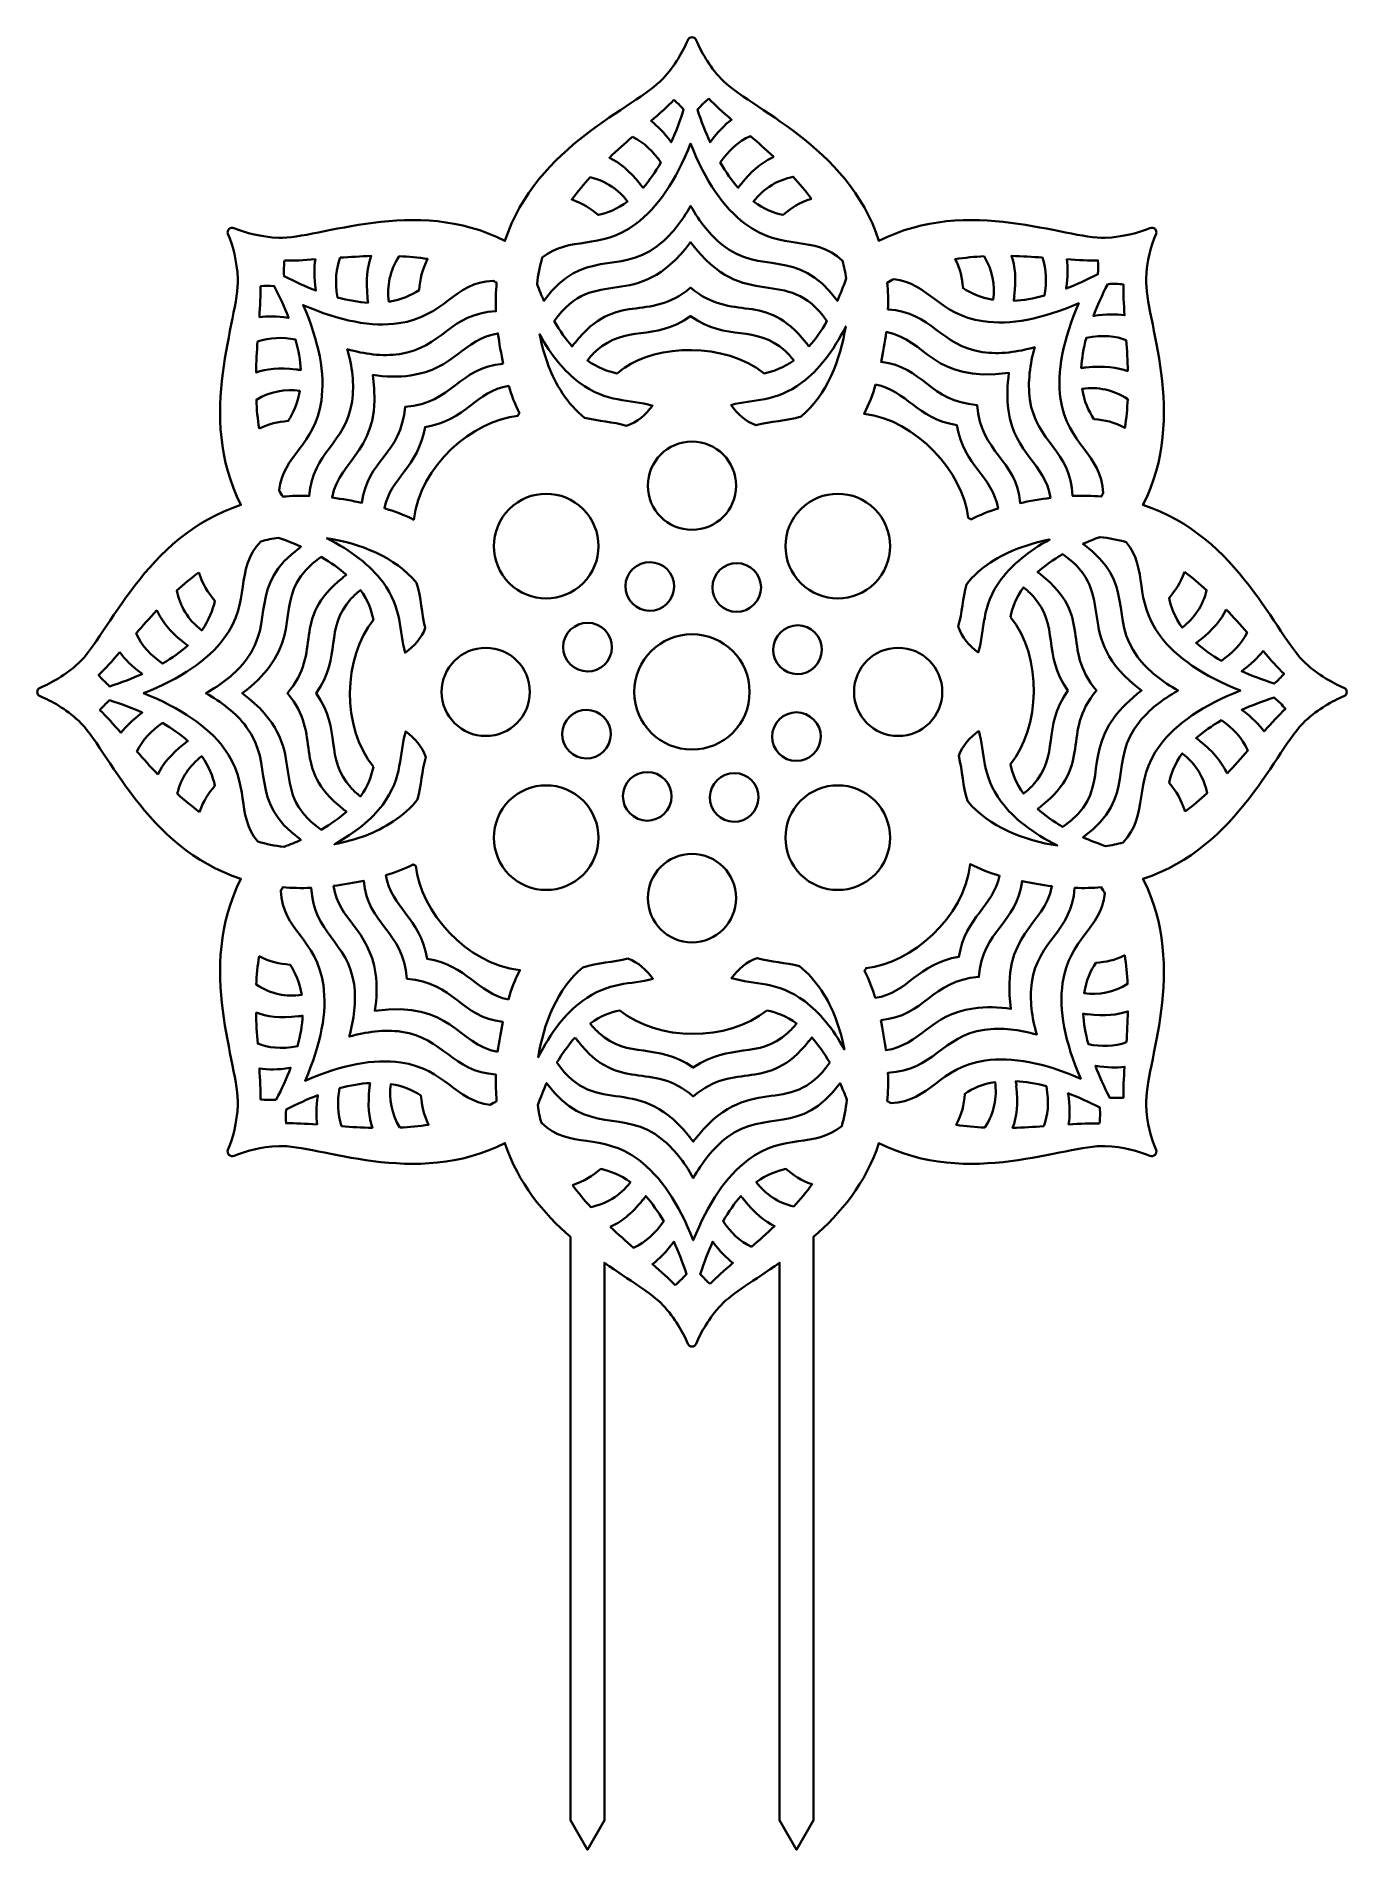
# Model space of a CAD drawing. Header units: inches. Extents: x 2.1 to 9.9, y -11.7 to -0.8.
import ezdxf

# ---------------------------------------------------------------- set-up
doc = ezdxf.new("R2010")
doc.units = ezdxf.units.IN
doc.header["$MEASUREMENT"] = 0
doc.layers.add('Слой 2', color=7, linetype='Continuous', lineweight=0)

msp = doc.modelspace()

# ---------------------------------------------------------------- linework, layer by layer
at = {"layer": 'Слой 2', "color": 18, "lineweight": 35, "true_color": 0x000000}
for points, knots in [([(9.901, -4.701), (9.832, -4.672), (9.749, -4.626), (9.67, -4.553), (9.494, -4.39), (9.273, -3.793), (8.699, -3.607), (8.973, -3.071), (8.709, -2.493), (8.718, -2.253), (8.722, -2.146), (8.748, -2.055), (8.777, -1.985), (8.786, -1.963), (8.764, -1.94), (8.741, -1.95), (8.671, -1.978), (8.58, -2.004), (8.473, -2.008), (8.233, -2.017), (7.655, -1.753), (7.119, -2.027), (6.933, -1.453), (6.337, -1.232), (6.174, -1.056), (6.1, -0.977), (6.055, -0.894), (6.025, -0.825), (6.016, -0.802), (5.984, -0.802), (5.975, -0.825), (5.945, -0.894), (5.9, -0.977), (5.826, -1.056), (5.663, -1.232), (5.067, -1.453), (4.881, -2.027), (4.345, -1.753), (3.767, -2.017), (3.527, -2.008), (3.42, -2.004), (3.329, -1.978), (3.259, -1.95), (3.237, -1.94), (3.214, -1.963), (3.223, -1.985), (3.252, -2.055), (3.278, -2.146), (3.282, -2.253), (3.291, -2.493), (3.027, -3.071), (3.301, -3.607), (2.727, -3.793), (2.506, -4.39), (2.33, -4.553), (2.251, -4.626), (2.168, -4.672), (2.099, -4.701), (2.076, -4.71), (2.076, -4.742), (2.099, -4.752), (2.168, -4.781), (2.251, -4.826), (2.33, -4.9), (2.506, -5.063), (2.727, -5.66), (3.301, -5.845), (3.027, -6.381), (3.291, -6.959), (3.282, -7.199), (3.278, -7.306), (3.252, -7.397), (3.223, -7.467), (3.219, -7.478), (3.222, -7.489), (3.229, -7.497), (3.237, -7.504), (3.248, -7.507), (3.26, -7.503), (3.329, -7.475), (3.42, -7.448), (3.527, -7.444), (3.767, -7.435), (4.345, -7.7), (4.881, -7.426), (4.96, -7.668), (5.112, -7.848), (5.273, -7.988), (5.273, -7.988), (5.273, -11.478), (5.273, -11.478), (5.273, -11.478), (5.375, -11.656), (5.375, -11.656), (5.375, -11.656), (5.476, -11.478), (5.476, -11.478), (5.476, -11.478), (5.476, -8.143), (5.476, -8.143), (5.626, -8.248), (5.761, -8.326), (5.826, -8.396), (5.9, -8.475), (5.945, -8.558), (5.975, -8.627), (5.984, -8.65), (6.016, -8.65), (6.025, -8.627), (6.055, -8.558), (6.1, -8.475), (6.174, -8.396), (6.239, -8.326), (6.374, -8.248), (6.524, -8.143), (6.524, -8.143), (6.524, -11.478), (6.524, -11.478), (6.524, -11.478), (6.625, -11.656), (6.625, -11.656), (6.625, -11.656), (6.727, -11.478), (6.727, -11.478), (6.727, -11.478), (6.727, -7.988), (6.727, -7.988), (6.888, -7.848), (7.04, -7.668), (7.119, -7.426), (7.655, -7.7), (8.233, -7.435), (8.473, -7.444), (8.58, -7.448), (8.671, -7.475), (8.741, -7.503), (8.764, -7.512), (8.786, -7.49), (8.777, -7.467), (8.748, -7.397), (8.722, -7.306), (8.718, -7.199), (8.709, -6.959), (8.973, -6.381), (8.699, -5.845), (9.273, -5.66), (9.494, -5.063), (9.67, -4.9), (9.749, -4.827), (9.832, -4.781), (9.901, -4.752), (9.913, -4.747), (9.918, -4.736), (9.918, -4.726), (9.918, -4.716), (9.913, -4.705), (9.901, -4.701)], [0, 0, 0, 0, 1, 1, 1, 2, 2, 2, 3, 3, 3, 4, 4, 4, 5, 5, 5, 6, 6, 6, 7, 7, 7, 8, 8, 8, 9, 9, 9, 10, 10, 10, 11, 11, 11, 12, 12, 12, 13, 13, 13, 14, 14, 14, 15, 15, 15, 16, 16, 16, 17, 17, 17, 18, 18, 18, 19, 19, 19, 20, 20, 20, 21, 21, 21, 22, 22, 22, 23, 23, 23, 24, 24, 24, 25, 25, 25, 26, 26, 26, 27, 27, 27, 28, 28, 28, 29, 29, 29, 30, 30, 30, 31, 31, 31, 32, 32, 32, 33, 33, 33, 34, 34, 34, 35, 35, 35, 36, 36, 36, 37, 37, 37, 38, 38, 38, 39, 39, 39, 40, 40, 40, 41, 41, 41, 42, 42, 42, 43, 43, 43, 44, 44, 44, 45, 45, 45, 46, 46, 46, 47, 47, 47, 48, 48, 48, 49, 49, 49, 50, 50, 50, 51, 51, 51, 52, 52, 52, 52]), ([(5.892, -1.183), (5.911, -1.199), (5.93, -1.218), (5.95, -1.241), (5.927, -1.312), (5.903, -1.377), (5.876, -1.436), (5.876, -1.436), (5.876, -1.437), (5.874, -1.434), (5.874, -1.434), (5.874, -1.434), (5.874, -1.434), (5.834, -1.379), (5.794, -1.339), (5.755, -1.309), (5.807, -1.263), (5.854, -1.222), (5.892, -1.183)], [0, 0, 0, 0, 1, 1, 1, 2, 2, 2, 3, 3, 3, 4, 4, 4, 5, 5, 5, 6, 6, 6, 6]), ([(6.101, -1.175), (6.138, -1.214), (6.185, -1.256), (6.237, -1.302), (6.195, -1.332), (6.153, -1.375), (6.11, -1.434), (6.109, -1.434), (6.109, -1.434), (6.109, -1.434), (6.108, -1.437), (6.108, -1.436), (6.108, -1.436), (6.081, -1.377), (6.056, -1.312), (6.033, -1.241), (6.057, -1.215), (6.079, -1.193), (6.101, -1.175)], [0, 0, 0, 0, 1, 1, 1, 2, 2, 2, 3, 3, 3, 4, 4, 4, 5, 5, 5, 6, 6, 6, 6]), ([(5.644, -1.404), (5.715, -1.438), (5.769, -1.494), (5.814, -1.558), (5.78, -1.616), (5.745, -1.666), (5.707, -1.709), (5.701, -1.701), (5.696, -1.694), (5.69, -1.687), (5.69, -1.687), (5.69, -1.687), (5.69, -1.687), (5.625, -1.605), (5.565, -1.558), (5.506, -1.529), (5.552, -1.485), (5.599, -1.443), (5.644, -1.404)], [0, 0, 0, 0, 1, 1, 1, 2, 2, 2, 3, 3, 3, 4, 4, 4, 5, 5, 5, 6, 6, 6, 6]), ([(6.489, -1.524), (6.426, -1.552), (6.362, -1.6), (6.294, -1.687), (6.294, -1.687), (6.293, -1.687), (6.293, -1.687), (6.288, -1.694), (6.282, -1.701), (6.277, -1.709), (6.239, -1.666), (6.203, -1.616), (6.169, -1.558), (6.217, -1.489), (6.275, -1.433), (6.35, -1.399), (6.395, -1.438), (6.442, -1.48), (6.489, -1.524)], [0, 0, 0, 0, 1, 1, 1, 2, 2, 2, 3, 3, 3, 4, 4, 4, 5, 5, 5, 6, 6, 6, 6]), ([(5.104, -2.127), (5.27, -1.992), (5.446, -2.088), (5.664, -1.925), (5.794, -1.828), (5.904, -1.667), (5.992, -1.444), (6.08, -1.667), (6.189, -1.828), (6.319, -1.925), (6.544, -2.093), (6.729, -1.985), (6.901, -2.146), (6.91, -2.181), (6.918, -2.216), (6.923, -2.252), (6.906, -2.299), (6.888, -2.344), (6.87, -2.386), (6.87, -2.385), (6.87, -2.386), (6.868, -2.383), (6.868, -2.383), (6.868, -2.383), (6.868, -2.383), (6.627, -2.055), (6.413, -2.242), (6.179, -2.048), (6.11, -1.993), (6.047, -1.916), (5.992, -1.817), (5.942, -1.907), (5.874, -1.998), (5.791, -2.059), (5.556, -2.235), (5.351, -2.063), (5.116, -2.383), (5.115, -2.384), (5.114, -2.385), (5.114, -2.386), (5.1, -2.354), (5.086, -2.321), (5.073, -2.285), (5.079, -2.23), (5.089, -2.178), (5.104, -2.127)], [0, 0, 0, 0, 1, 1, 1, 2, 2, 2, 3, 3, 3, 4, 4, 4, 5, 5, 5, 6, 6, 6, 7, 7, 7, 8, 8, 8, 9, 9, 9, 10, 10, 10, 11, 11, 11, 12, 12, 12, 13, 13, 13, 14, 14, 14, 15, 15, 15, 15]), ([(5.391, -1.646), (5.485, -1.668), (5.56, -1.72), (5.615, -1.792), (5.553, -1.837), (5.495, -1.859), (5.438, -1.871), (5.39, -1.832), (5.351, -1.803), (5.281, -1.779), (5.316, -1.732), (5.353, -1.688), (5.391, -1.646)], [0, 0, 0, 0, 1, 1, 1, 2, 2, 2, 3, 3, 3, 4, 4, 4, 4]), ([(6.715, -1.775), (6.641, -1.798), (6.599, -1.827), (6.545, -1.871), (6.489, -1.859), (6.431, -1.837), (6.368, -1.792), (6.434, -1.707), (6.514, -1.662), (6.606, -1.643), (6.644, -1.685), (6.681, -1.728), (6.715, -1.775)], [0, 0, 0, 0, 1, 1, 1, 2, 2, 2, 3, 3, 3, 4, 4, 4, 4]), ([(6.7, -2.658), (6.695, -2.65), (6.689, -2.643), (6.684, -2.636), (6.684, -2.636), (6.683, -2.637), (6.683, -2.637), (6.435, -2.318), (6.246, -2.523), (5.992, -2.306), (5.737, -2.523), (5.549, -2.318), (5.3, -2.637), (5.3, -2.637), (5.3, -2.636), (5.3, -2.636), (5.294, -2.643), (5.289, -2.65), (5.283, -2.658), (5.245, -2.616), (5.209, -2.565), (5.176, -2.507), (5.418, -2.158), (5.663, -2.473), (5.992, -2.035), (6.32, -2.473), (6.565, -2.157), (6.808, -2.507), (6.774, -2.565), (6.739, -2.616), (6.7, -2.658)], [0, 0, 0, 0, 1, 1, 1, 2, 2, 2, 3, 3, 3, 4, 4, 4, 5, 5, 5, 6, 6, 6, 7, 7, 7, 8, 8, 8, 9, 9, 9, 10, 10, 10, 10]), ([(3.561, -2.144), (3.615, -2.146), (3.677, -2.142), (3.746, -2.137), (3.738, -2.189), (3.738, -2.248), (3.749, -2.321), (3.749, -2.321), (3.749, -2.321), (3.749, -2.321), (3.749, -2.321), (3.749, -2.322), (3.75, -2.323), (3.75, -2.323), (3.75, -2.324), (3.75, -2.324), (3.689, -2.301), (3.626, -2.272), (3.559, -2.238), (3.557, -2.203), (3.558, -2.172), (3.561, -2.144)], [0, 0, 0, 0, 1, 1, 1, 2, 2, 2, 3, 3, 3, 4, 4, 4, 5, 5, 5, 6, 6, 6, 7, 7, 7, 7]), ([(3.895, -2.127), (3.954, -2.123), (4.017, -2.119), (4.081, -2.117), (4.057, -2.181), (4.046, -2.259), (4.059, -2.37), (4.059, -2.37), (4.058, -2.37), (4.058, -2.37), (4.059, -2.378), (4.061, -2.388), (4.062, -2.397), (4.005, -2.393), (3.944, -2.383), (3.879, -2.366), (3.861, -2.265), (3.871, -2.189), (3.895, -2.127)], [0, 0, 0, 0, 1, 1, 1, 2, 2, 2, 3, 3, 3, 4, 4, 4, 5, 5, 5, 6, 6, 6, 6]), ([(4.248, -2.118), (4.304, -2.121), (4.361, -2.126), (4.418, -2.135), (4.384, -2.2), (4.373, -2.254), (4.367, -2.322), (4.318, -2.353), (4.262, -2.379), (4.186, -2.391), (4.173, -2.297), (4.191, -2.206), (4.248, -2.118)], [0, 0, 0, 0, 1, 1, 1, 2, 2, 2, 3, 3, 3, 4, 4, 4, 4]), ([(7.748, -2.119), (7.799, -2.202), (7.815, -2.291), (7.802, -2.379), (7.727, -2.367), (7.67, -2.341), (7.622, -2.31), (7.615, -2.245), (7.607, -2.199), (7.576, -2.136), (7.634, -2.127), (7.691, -2.121), (7.748, -2.119)], [0, 0, 0, 0, 1, 1, 1, 2, 2, 2, 3, 3, 3, 4, 4, 4, 4]), ([(8.097, -2.126), (8.123, -2.201), (8.123, -2.276), (8.109, -2.354), (8.044, -2.372), (7.983, -2.382), (7.926, -2.385), (7.927, -2.376), (7.929, -2.367), (7.93, -2.358), (7.93, -2.358), (7.929, -2.358), (7.929, -2.358), (7.942, -2.254), (7.933, -2.179), (7.912, -2.117), (7.976, -2.119), (8.038, -2.122), (8.097, -2.126)], [0, 0, 0, 0, 1, 1, 1, 2, 2, 2, 3, 3, 3, 4, 4, 4, 5, 5, 5, 6, 6, 6, 6]), ([(8.239, -2.309), (8.249, -2.242), (8.25, -2.185), (8.244, -2.137), (8.312, -2.142), (8.375, -2.145), (8.429, -2.144), (8.431, -2.169), (8.431, -2.196), (8.429, -2.226), (8.363, -2.26), (8.299, -2.289), (8.239, -2.312), (8.239, -2.31), (8.239, -2.311), (8.239, -2.309), (8.239, -2.309), (8.239, -2.309), (8.239, -2.309)], [0, 0, 0, 0, 1, 1, 1, 2, 2, 2, 3, 3, 3, 4, 4, 4, 5, 5, 5, 6, 6, 6, 6]), ([(4.245, -2.52), (4.525, -2.479), (4.573, -2.275), (4.81, -2.265), (4.817, -2.269), (4.824, -2.273), (4.831, -2.277), (4.826, -2.332), (4.825, -2.388), (4.827, -2.448), (4.554, -2.459), (4.505, -2.667), (4.25, -2.704), (4.146, -2.719), (4.039, -2.704), (3.937, -2.675), (3.966, -2.777), (3.981, -2.883), (3.966, -2.988), (3.93, -3.239), (3.727, -3.291), (3.71, -3.553), (3.655, -3.551), (3.602, -3.553), (3.551, -3.557), (3.544, -3.545), (3.536, -3.532), (3.529, -3.519), (3.552, -3.308), (3.743, -3.253), (3.782, -2.983), (3.805, -2.823), (3.769, -2.631), (3.673, -2.411), (3.893, -2.507), (4.085, -2.543), (4.245, -2.52)], [0, 0, 0, 0, 1, 1, 1, 2, 2, 2, 3, 3, 3, 4, 4, 4, 5, 5, 5, 6, 6, 6, 7, 7, 7, 8, 8, 8, 9, 9, 9, 10, 10, 10, 11, 11, 11, 12, 12, 12, 12]), ([(7.207, -2.255), (7.418, -2.278), (7.473, -2.469), (7.743, -2.508), (7.904, -2.532), (8.095, -2.495), (8.315, -2.4), (8.22, -2.619), (8.183, -2.811), (8.206, -2.972), (8.247, -3.249), (8.451, -3.301), (8.461, -3.536), (8.457, -3.543), (8.453, -3.55), (8.449, -3.557), (8.395, -3.552), (8.338, -3.551), (8.278, -3.553), (8.267, -3.28), (8.059, -3.231), (8.022, -2.976), (8.008, -2.871), (8.023, -2.764), (8.051, -2.663), (7.949, -2.692), (7.843, -2.707), (7.738, -2.692), (7.487, -2.656), (7.436, -2.453), (7.173, -2.437), (7.175, -2.381), (7.173, -2.328), (7.169, -2.277), (7.182, -2.27), (7.194, -2.262), (7.207, -2.255)], [0, 0, 0, 0, 1, 1, 1, 2, 2, 2, 3, 3, 3, 4, 4, 4, 5, 5, 5, 6, 6, 6, 7, 7, 7, 8, 8, 8, 9, 9, 9, 10, 10, 10, 11, 11, 11, 12, 12, 12, 12]), ([(3.418, -2.298), (3.443, -2.295), (3.47, -2.295), (3.5, -2.297), (3.534, -2.363), (3.563, -2.427), (3.586, -2.487), (3.584, -2.487), (3.585, -2.488), (3.583, -2.487), (3.583, -2.487), (3.583, -2.487), (3.583, -2.487), (3.516, -2.477), (3.459, -2.476), (3.411, -2.483), (3.416, -2.414), (3.419, -2.351), (3.418, -2.298)], [0, 0, 0, 0, 1, 1, 1, 2, 2, 2, 3, 3, 3, 4, 4, 4, 5, 5, 5, 6, 6, 6, 6]), ([(8.488, -2.285), (8.523, -2.283), (8.554, -2.284), (8.582, -2.287), (8.581, -2.341), (8.584, -2.403), (8.589, -2.472), (8.537, -2.465), (8.478, -2.464), (8.406, -2.475), (8.406, -2.475), (8.406, -2.475), (8.406, -2.475), (8.405, -2.475), (8.404, -2.475), (8.404, -2.476), (8.404, -2.476), (8.402, -2.476), (8.402, -2.476), (8.425, -2.415), (8.454, -2.352), (8.488, -2.285)], [0, 0, 0, 0, 1, 1, 1, 2, 2, 2, 3, 3, 3, 4, 4, 4, 5, 5, 5, 6, 6, 6, 7, 7, 7, 7]), ([(5.596, -2.786), (5.579, -2.799), (5.564, -2.81), (5.552, -2.82), (5.495, -2.808), (5.437, -2.787), (5.374, -2.742), (5.391, -2.72), (5.409, -2.701), (5.427, -2.685), (5.607, -2.523), (5.768, -2.634), (5.992, -2.477), (6.215, -2.634), (6.377, -2.523), (6.557, -2.685), (6.574, -2.701), (6.593, -2.72), (6.609, -2.742), (6.547, -2.787), (6.489, -2.808), (6.432, -2.82), (6.194, -2.629), (5.789, -2.65), (5.596, -2.786)], [0, 0, 0, 0, 1, 1, 1, 2, 2, 2, 3, 3, 3, 4, 4, 4, 5, 5, 5, 6, 6, 6, 7, 7, 7, 8, 8, 8, 8]), ([(3.4, -2.629), (3.474, -2.603), (3.55, -2.603), (3.628, -2.617), (3.645, -2.682), (3.656, -2.743), (3.659, -2.8), (3.65, -2.799), (3.641, -2.797), (3.632, -2.796), (3.632, -2.796), (3.632, -2.797), (3.632, -2.797), (3.528, -2.784), (3.452, -2.793), (3.391, -2.814), (3.393, -2.75), (3.396, -2.688), (3.4, -2.629)], [0, 0, 0, 0, 1, 1, 1, 2, 2, 2, 3, 3, 3, 4, 4, 4, 5, 5, 5, 6, 6, 6, 6]), ([(4.87, -2.762), (4.602, -2.784), (4.573, -2.998), (4.283, -3.02), (4.26, -3.306), (4.054, -3.339), (4.025, -3.594), (3.969, -3.583), (3.906, -3.571), (3.846, -3.563), (3.892, -3.319), (4.153, -3.289), (4.091, -2.829), (4.164, -2.84), (4.243, -2.843), (4.316, -2.832), (4.582, -2.794), (4.63, -2.614), (4.839, -2.581), (4.846, -2.636), (4.859, -2.708), (4.87, -2.762)], [0, 0, 0, 0, 1, 1, 1, 2, 2, 2, 3, 3, 3, 4, 4, 4, 5, 5, 5, 6, 6, 6, 7, 7, 7, 7]), ([(5.325, -2.875), (5.492, -2.999), (5.624, -2.971), (5.764, -3.013), (5.723, -3.067), (5.674, -3.112), (5.609, -3.133), (5.525, -3.109), (5.442, -3.107), (5.357, -3.085), (5.256, -3.008), (5.179, -2.877), (5.142, -2.776), (5.117, -2.71), (5.1, -2.647), (5.088, -2.586), (5.157, -2.712), (5.237, -2.808), (5.325, -2.875)], [0, 0, 0, 0, 1, 1, 1, 2, 2, 2, 3, 3, 3, 4, 4, 4, 5, 5, 5, 6, 6, 6, 6]), ([(6.653, -3.077), (6.561, -3.107), (6.473, -3.106), (6.383, -3.13), (6.321, -3.107), (6.273, -3.063), (6.234, -3.009), (6.366, -2.973), (6.497, -2.995), (6.658, -2.875), (6.758, -2.8), (6.845, -2.688), (6.92, -2.539), (6.89, -2.734), (6.806, -2.954), (6.653, -3.077)], [0, 0, 0, 0, 1, 1, 1, 2, 2, 2, 3, 3, 3, 4, 4, 4, 5, 5, 5, 5]), ([(7.163, -2.572), (7.407, -2.618), (7.437, -2.879), (7.897, -2.817), (7.886, -2.89), (7.884, -2.969), (7.894, -3.042), (7.933, -3.308), (8.113, -3.356), (8.145, -3.565), (8.09, -3.572), (8.017, -3.585), (7.964, -3.596), (7.942, -3.329), (7.728, -3.3), (7.706, -3.009), (7.42, -2.987), (7.387, -2.78), (7.132, -2.751), (7.143, -2.696), (7.155, -2.632), (7.163, -2.572)], [0, 0, 0, 0, 1, 1, 1, 2, 2, 2, 3, 3, 3, 4, 4, 4, 5, 5, 5, 6, 6, 6, 7, 7, 7, 7]), ([(8.609, -2.807), (8.545, -2.783), (8.466, -2.772), (8.357, -2.785), (8.357, -2.785), (8.357, -2.784), (8.357, -2.784), (8.348, -2.786), (8.339, -2.787), (8.33, -2.788), (8.333, -2.731), (8.343, -2.67), (8.36, -2.606), (8.461, -2.587), (8.538, -2.597), (8.599, -2.621), (8.604, -2.681), (8.607, -2.743), (8.609, -2.807)], [0, 0, 0, 0, 1, 1, 1, 2, 2, 2, 3, 3, 3, 4, 4, 4, 5, 5, 5, 6, 6, 6, 6]), ([(3.41, -3.15), (3.401, -3.093), (3.395, -3.035), (3.393, -2.978), (3.476, -2.927), (3.565, -2.912), (3.653, -2.924), (3.641, -2.999), (3.615, -3.056), (3.584, -3.104), (3.519, -3.111), (3.473, -3.119), (3.41, -3.15)], [0, 0, 0, 0, 1, 1, 1, 2, 2, 2, 3, 3, 3, 4, 4, 4, 4]), ([(4.903, -2.894), (4.919, -2.948), (4.94, -3.004), (4.967, -3.057), (4.964, -3.063), (4.961, -3.068), (4.958, -3.073), (4.689, -3.102), (4.371, -3.373), (4.335, -3.696), (4.277, -3.666), (4.217, -3.644), (4.159, -3.627), (4.199, -3.438), (4.361, -3.385), (4.403, -3.141), (4.654, -3.098), (4.703, -2.928), (4.903, -2.894)], [0, 0, 0, 0, 1, 1, 1, 2, 2, 2, 3, 3, 3, 4, 4, 4, 5, 5, 5, 6, 6, 6, 6]), ([(7.099, -2.886), (7.288, -2.925), (7.341, -3.087), (7.585, -3.13), (7.628, -3.38), (7.798, -3.429), (7.832, -3.629), (7.778, -3.645), (7.723, -3.666), (7.669, -3.694), (7.664, -3.69), (7.658, -3.687), (7.653, -3.684), (7.625, -3.415), (7.341, -3.096), (7.03, -3.061), (7.06, -3.004), (7.083, -2.944), (7.099, -2.886)], [0, 0, 0, 0, 1, 1, 1, 2, 2, 2, 3, 3, 3, 4, 4, 4, 5, 5, 5, 6, 6, 6, 6]), ([(8.608, -2.974), (8.605, -3.03), (8.6, -3.088), (8.591, -3.145), (8.526, -3.11), (8.473, -3.099), (8.405, -3.093), (8.373, -3.044), (8.347, -2.988), (8.335, -2.912), (8.429, -2.899), (8.52, -2.917), (8.608, -2.974)], [0, 0, 0, 0, 1, 1, 1, 2, 2, 2, 3, 3, 3, 4, 4, 4, 4]), ([(6, -3.228), (6.146, -3.228), (6.264, -3.346), (6.264, -3.492), (6.264, -3.638), (6.146, -3.756), (6, -3.756), (5.854, -3.756), (5.736, -3.638), (5.736, -3.492), (5.736, -3.346), (5.854, -3.228), (6, -3.228)], [0, 0, 0, 0, 1, 1, 1, 2, 2, 2, 3, 3, 3, 4, 4, 4, 4]), ([(5.349, -3.632), (5.471, -3.754), (5.471, -3.953), (5.349, -4.075), (5.226, -4.197), (5.028, -4.197), (4.906, -4.075), (4.784, -3.953), (4.784, -3.754), (4.906, -3.632), (5.028, -3.51), (5.227, -3.51), (5.349, -3.632)], [0, 0, 0, 0, 1, 1, 1, 2, 2, 2, 3, 3, 3, 4, 4, 4, 4]), ([(6.651, -4.075), (6.529, -3.953), (6.529, -3.754), (6.651, -3.632), (6.773, -3.51), (6.972, -3.51), (7.094, -3.632), (7.216, -3.754), (7.216, -3.953), (7.094, -4.075), (6.972, -4.197), (6.774, -4.197), (6.651, -4.075)], [0, 0, 0, 0, 1, 1, 1, 2, 2, 2, 3, 3, 3, 4, 4, 4, 4]), ([(3.199, -5.062), (3.102, -4.932), (2.941, -4.823), (2.718, -4.734), (2.941, -4.646), (3.102, -4.537), (3.199, -4.407), (3.367, -4.182), (3.258, -3.997), (3.42, -3.825), (3.454, -3.816), (3.49, -3.808), (3.526, -3.803), (3.573, -3.82), (3.618, -3.838), (3.66, -3.856), (3.659, -3.857), (3.66, -3.856), (3.657, -3.858), (3.657, -3.858), (3.657, -3.858), (3.657, -3.859), (3.337, -4.094), (3.509, -4.299), (3.333, -4.534), (3.271, -4.616), (3.181, -4.684), (3.091, -4.734), (3.181, -4.785), (3.272, -4.852), (3.333, -4.935), (3.509, -5.17), (3.337, -5.375), (3.657, -5.61), (3.657, -5.611), (3.659, -5.612), (3.66, -5.612), (3.628, -5.627), (3.594, -5.64), (3.559, -5.653), (3.504, -5.647), (3.452, -5.637), (3.401, -5.622), (3.265, -5.455), (3.363, -5.282), (3.199, -5.062)], [0, 0, 0, 0, 1, 1, 1, 2, 2, 2, 3, 3, 3, 4, 4, 4, 5, 5, 5, 6, 6, 6, 7, 7, 7, 8, 8, 8, 9, 9, 9, 10, 10, 10, 11, 11, 11, 12, 12, 12, 13, 13, 13, 14, 14, 14, 15, 15, 15, 15]), ([(3.813, -3.806), (4.007, -3.835), (4.227, -3.919), (4.351, -4.073), (4.381, -4.165), (4.38, -4.253), (4.404, -4.343), (4.381, -4.405), (4.337, -4.453), (4.283, -4.492), (4.246, -4.36), (4.269, -4.23), (4.149, -4.068), (4.074, -3.968), (3.962, -3.881), (3.813, -3.806)], [0, 0, 0, 0, 1, 1, 1, 2, 2, 2, 3, 3, 3, 4, 4, 4, 5, 5, 5, 5]), ([(7.851, -4.051), (7.727, -4.218), (7.756, -4.35), (7.713, -4.49), (7.659, -4.449), (7.615, -4.4), (7.593, -4.335), (7.618, -4.251), (7.619, -4.168), (7.642, -4.083), (7.718, -3.982), (7.85, -3.905), (7.95, -3.868), (8.016, -3.844), (8.079, -3.826), (8.14, -3.814), (8.015, -3.884), (7.918, -3.963), (7.851, -4.051)], [0, 0, 0, 0, 1, 1, 1, 2, 2, 2, 3, 3, 3, 4, 4, 4, 5, 5, 5, 6, 6, 6, 6]), ([(8.068, -5.426), (8.076, -5.421), (8.083, -5.415), (8.09, -5.41), (8.09, -5.41), (8.09, -5.41), (8.089, -5.41), (8.408, -5.161), (8.203, -4.972), (8.421, -4.718), (8.203, -4.463), (8.408, -4.275), (8.089, -4.026), (8.09, -4.026), (8.09, -4.026), (8.09, -4.026), (8.083, -4.02), (8.076, -4.015), (8.068, -4.009), (8.111, -3.971), (8.161, -3.935), (8.219, -3.902), (8.569, -4.144), (8.253, -4.389), (8.691, -4.718), (8.618, -4.773), (8.566, -4.826), (8.53, -4.874), (8.335, -5.136), (8.514, -5.33), (8.219, -5.534), (8.161, -5.5), (8.111, -5.465), (8.068, -5.426)], [0, 0, 0, 0, 1, 1, 1, 2, 2, 2, 3, 3, 3, 4, 4, 4, 5, 5, 5, 6, 6, 6, 7, 7, 7, 8, 8, 8, 9, 9, 9, 10, 10, 10, 11, 11, 11, 11]), ([(8.58, -5.627), (8.546, -5.637), (8.51, -5.644), (8.474, -5.649), (8.427, -5.632), (8.382, -5.615), (8.34, -5.596), (8.341, -5.596), (8.34, -5.596), (8.343, -5.594), (8.343, -5.594), (8.343, -5.594), (8.343, -5.594), (8.671, -5.353), (8.484, -5.139), (8.678, -4.905), (8.733, -4.836), (8.81, -4.773), (8.909, -4.718), (8.819, -4.668), (8.729, -4.6), (8.667, -4.517), (8.491, -4.282), (8.663, -4.077), (8.343, -3.842), (8.343, -3.842), (8.341, -3.84), (8.34, -3.84), (8.372, -3.826), (8.406, -3.812), (8.441, -3.799), (8.496, -3.805), (8.548, -3.815), (8.599, -3.83), (8.734, -3.996), (8.638, -4.172), (8.801, -4.39), (8.898, -4.52), (9.059, -4.63), (9.282, -4.718), (9.059, -4.806), (8.898, -4.915), (8.801, -5.045), (8.632, -5.271), (8.742, -5.455), (8.58, -5.627)], [0, 0, 0, 0, 1, 1, 1, 2, 2, 2, 3, 3, 3, 4, 4, 4, 5, 5, 5, 6, 6, 6, 7, 7, 7, 8, 8, 8, 9, 9, 9, 10, 10, 10, 11, 11, 11, 12, 12, 12, 13, 13, 13, 14, 14, 14, 15, 15, 15, 15]), ([(3.049, -4.011), (3.072, -4.085), (3.101, -4.127), (3.145, -4.181), (3.132, -4.237), (3.111, -4.296), (3.066, -4.358), (2.981, -4.292), (2.936, -4.212), (2.917, -4.12), (2.958, -4.082), (3.002, -4.045), (3.049, -4.011)], [0, 0, 0, 0, 1, 1, 1, 2, 2, 2, 3, 3, 3, 4, 4, 4, 4]), ([(3.932, -4.026), (3.924, -4.031), (3.917, -4.037), (3.91, -4.042), (3.91, -4.042), (3.91, -4.043), (3.911, -4.043), (3.592, -4.292), (3.797, -4.48), (3.579, -4.734), (3.797, -4.989), (3.592, -5.178), (3.911, -5.426), (3.91, -5.426), (3.91, -5.426), (3.91, -5.427), (3.917, -5.432), (3.924, -5.437), (3.932, -5.443), (3.889, -5.481), (3.839, -5.517), (3.781, -5.551), (3.431, -5.308), (3.747, -5.063), (3.309, -4.734), (3.382, -4.679), (3.434, -4.626), (3.47, -4.578), (3.665, -4.317), (3.486, -4.123), (3.781, -3.918), (3.839, -3.952), (3.889, -3.988), (3.932, -4.026)], [0, 0, 0, 0, 1, 1, 1, 2, 2, 2, 3, 3, 3, 4, 4, 4, 5, 5, 5, 6, 6, 6, 7, 7, 7, 8, 8, 8, 9, 9, 9, 10, 10, 10, 11, 11, 11, 11]), ([(5.883, -4.041), (5.912, -4.115), (5.876, -4.2), (5.801, -4.23), (5.727, -4.26), (5.642, -4.224), (5.612, -4.149), (5.582, -4.074), (5.619, -3.989), (5.693, -3.96), (5.768, -3.93), (5.853, -3.966), (5.883, -4.041)], [0, 0, 0, 0, 1, 1, 1, 2, 2, 2, 3, 3, 3, 4, 4, 4, 4]), ([(6.21, -4.235), (6.137, -4.203), (6.102, -4.118), (6.134, -4.044), (6.166, -3.97), (6.251, -3.935), (6.325, -3.967), (6.399, -3.999), (6.433, -4.084), (6.402, -4.158), (6.37, -4.232), (6.284, -4.267), (6.21, -4.235)], [0, 0, 0, 0, 1, 1, 1, 2, 2, 2, 3, 3, 3, 4, 4, 4, 4]), ([(8.947, -4.008), (8.994, -4.042), (9.038, -4.079), (9.08, -4.117), (9.058, -4.211), (9.006, -4.286), (8.934, -4.341), (8.889, -4.279), (8.868, -4.221), (8.855, -4.164), (8.894, -4.116), (8.924, -4.077), (8.947, -4.008)], [0, 0, 0, 0, 1, 1, 1, 2, 2, 2, 3, 3, 3, 4, 4, 4, 4]), ([(4.094, -5.175), (4.082, -5.231), (4.061, -5.289), (4.016, -5.352), (3.994, -5.335), (3.975, -5.317), (3.959, -5.299), (3.797, -5.119), (3.908, -4.958), (3.751, -4.734), (3.908, -4.511), (3.797, -4.35), (3.959, -4.169), (3.975, -4.152), (3.994, -4.134), (4.016, -4.117), (4.061, -4.179), (4.082, -4.237), (4.094, -4.294), (3.911, -4.521), (3.902, -4.938), (4.094, -5.175)], [0, 0, 0, 0, 1, 1, 1, 2, 2, 2, 3, 3, 3, 4, 4, 4, 5, 5, 5, 6, 6, 6, 7, 7, 7, 7]), ([(7.906, -4.278), (7.918, -4.221), (7.939, -4.163), (7.984, -4.101), (8.006, -4.117), (8.025, -4.135), (8.041, -4.153), (8.203, -4.333), (8.092, -4.495), (8.249, -4.718), (8.092, -4.941), (8.203, -5.103), (8.041, -5.283), (8.025, -5.301), (8.006, -5.319), (7.984, -5.335), (7.939, -5.273), (7.918, -5.215), (7.906, -5.158), (8.082, -4.941), (8.102, -4.52), (7.906, -4.278)], [0, 0, 0, 0, 1, 1, 1, 2, 2, 2, 3, 3, 3, 4, 4, 4, 5, 5, 5, 6, 6, 6, 7, 7, 7, 7]), ([(9.197, -4.232), (9.241, -4.278), (9.283, -4.325), (9.322, -4.37), (9.287, -4.441), (9.232, -4.496), (9.168, -4.54), (9.11, -4.507), (9.06, -4.471), (9.017, -4.433), (9.025, -4.427), (9.032, -4.422), (9.039, -4.416), (9.039, -4.416), (9.039, -4.416), (9.039, -4.416), (9.121, -4.351), (9.169, -4.291), (9.197, -4.232)], [0, 0, 0, 0, 1, 1, 1, 2, 2, 2, 3, 3, 3, 4, 4, 4, 5, 5, 5, 6, 6, 6, 6]), ([(2.798, -4.237), (2.826, -4.3), (2.873, -4.364), (2.961, -4.432), (2.961, -4.432), (2.961, -4.433), (2.961, -4.433), (2.968, -4.438), (2.975, -4.444), (2.983, -4.449), (2.94, -4.487), (2.89, -4.523), (2.832, -4.557), (2.763, -4.509), (2.707, -4.451), (2.673, -4.376), (2.712, -4.331), (2.754, -4.284), (2.798, -4.237)], [0, 0, 0, 0, 1, 1, 1, 2, 2, 2, 3, 3, 3, 4, 4, 4, 5, 5, 5, 6, 6, 6, 6]), ([(5.509, -4.516), (5.477, -4.59), (5.391, -4.624), (5.318, -4.592), (5.244, -4.561), (5.209, -4.475), (5.241, -4.401), (5.273, -4.327), (5.358, -4.293), (5.432, -4.324), (5.506, -4.356), (5.54, -4.442), (5.509, -4.516)], [0, 0, 0, 0, 1, 1, 1, 2, 2, 2, 3, 3, 3, 4, 4, 4, 4]), ([(6.686, -4.609), (6.611, -4.639), (6.526, -4.602), (6.496, -4.528), (6.466, -4.453), (6.503, -4.368), (6.577, -4.338), (6.652, -4.308), (6.737, -4.345), (6.767, -4.419), (6.796, -4.494), (6.76, -4.579), (6.686, -4.609)], [0, 0, 0, 0, 1, 1, 1, 2, 2, 2, 3, 3, 3, 4, 4, 4, 4]), ([(6.345, -4.726), (6.345, -4.917), (6.191, -5.071), (6, -5.071), (5.809, -5.071), (5.655, -4.917), (5.655, -4.726), (5.655, -4.535), (5.809, -4.381), (6, -4.381), (6.191, -4.381), (6.345, -4.535), (6.345, -4.726)], [0, 0, 0, 0, 1, 1, 1, 2, 2, 2, 3, 3, 3, 4, 4, 4, 4]), ([(2.576, -4.489), (2.606, -4.531), (2.648, -4.573), (2.707, -4.616), (2.707, -4.617), (2.707, -4.617), (2.707, -4.617), (2.71, -4.619), (2.71, -4.618), (2.71, -4.619), (2.651, -4.645), (2.586, -4.67), (2.515, -4.693), (2.489, -4.669), (2.467, -4.647), (2.449, -4.625), (2.488, -4.588), (2.53, -4.541), (2.576, -4.489)], [0, 0, 0, 0, 1, 1, 1, 2, 2, 2, 3, 3, 3, 4, 4, 4, 5, 5, 5, 6, 6, 6, 6]), ([(5.03, -4.726), (5.03, -4.872), (4.912, -4.99), (4.766, -4.99), (4.62, -4.99), (4.502, -4.872), (4.502, -4.726), (4.502, -4.58), (4.62, -4.462), (4.766, -4.462), (4.912, -4.462), (5.03, -4.58), (5.03, -4.726)], [0, 0, 0, 0, 1, 1, 1, 2, 2, 2, 3, 3, 3, 4, 4, 4, 4]), ([(6.97, -4.726), (6.97, -4.58), (7.088, -4.462), (7.234, -4.462), (7.38, -4.462), (7.498, -4.58), (7.498, -4.726), (7.498, -4.872), (7.38, -4.99), (7.234, -4.99), (7.088, -4.99), (6.97, -4.872), (6.97, -4.726)], [0, 0, 0, 0, 1, 1, 1, 2, 2, 2, 3, 3, 3, 4, 4, 4, 4]), ([(9.418, -4.481), (9.463, -4.533), (9.504, -4.58), (9.543, -4.618), (9.527, -4.637), (9.508, -4.656), (9.485, -4.676), (9.414, -4.653), (9.349, -4.629), (9.29, -4.602), (9.29, -4.602), (9.29, -4.602), (9.293, -4.6), (9.293, -4.6), (9.293, -4.6), (9.293, -4.6), (9.347, -4.56), (9.387, -4.52), (9.418, -4.481)], [0, 0, 0, 0, 1, 1, 1, 2, 2, 2, 3, 3, 3, 4, 4, 4, 5, 5, 5, 6, 6, 6, 6]), ([(9.424, -4.963), (9.394, -4.922), (9.352, -4.879), (9.293, -4.836), (9.293, -4.836), (9.293, -4.836), (9.293, -4.836), (9.29, -4.834), (9.29, -4.834), (9.29, -4.834), (9.349, -4.807), (9.414, -4.782), (9.485, -4.76), (9.511, -4.783), (9.533, -4.805), (9.551, -4.827), (9.512, -4.864), (9.47, -4.911), (9.424, -4.963)], [0, 0, 0, 0, 1, 1, 1, 2, 2, 2, 3, 3, 3, 4, 4, 4, 5, 5, 5, 6, 6, 6, 6]), ([(2.582, -4.971), (2.537, -4.919), (2.496, -4.872), (2.457, -4.835), (2.473, -4.815), (2.492, -4.796), (2.515, -4.776), (2.586, -4.799), (2.651, -4.823), (2.71, -4.85), (2.71, -4.85), (2.71, -4.85), (2.707, -4.852), (2.707, -4.852), (2.707, -4.852), (2.707, -4.852), (2.653, -4.893), (2.613, -4.932), (2.582, -4.971)], [0, 0, 0, 0, 1, 1, 1, 2, 2, 2, 3, 3, 3, 4, 4, 4, 5, 5, 5, 6, 6, 6, 6]), ([(5.423, -5.114), (5.348, -5.144), (5.263, -5.108), (5.233, -5.033), (5.204, -4.958), (5.24, -4.873), (5.315, -4.844), (5.389, -4.814), (5.474, -4.85), (5.504, -4.925), (5.534, -4.999), (5.497, -5.084), (5.423, -5.114)], [0, 0, 0, 0, 1, 1, 1, 2, 2, 2, 3, 3, 3, 4, 4, 4, 4]), ([(6.759, -5.051), (6.727, -5.125), (6.642, -5.159), (6.568, -5.128), (6.494, -5.096), (6.46, -5.01), (6.491, -4.937), (6.523, -4.863), (6.609, -4.828), (6.682, -4.86), (6.756, -4.892), (6.791, -4.977), (6.759, -5.051)], [0, 0, 0, 0, 1, 1, 1, 2, 2, 2, 3, 3, 3, 4, 4, 4, 4]), ([(2.803, -5.22), (2.759, -5.174), (2.717, -5.127), (2.678, -5.082), (2.712, -5.012), (2.767, -4.957), (2.832, -4.912), (2.89, -4.946), (2.94, -4.981), (2.983, -5.02), (2.975, -5.025), (2.968, -5.031), (2.961, -5.036), (2.961, -5.036), (2.961, -5.036), (2.961, -5.037), (2.879, -5.101), (2.831, -5.162), (2.803, -5.22)], [0, 0, 0, 0, 1, 1, 1, 2, 2, 2, 3, 3, 3, 4, 4, 4, 5, 5, 5, 6, 6, 6, 6]), ([(4.149, -5.401), (4.273, -5.234), (4.244, -5.102), (4.287, -4.963), (4.341, -5.003), (4.385, -5.052), (4.407, -5.117), (4.382, -5.201), (4.381, -5.284), (4.358, -5.369), (4.282, -5.47), (4.15, -5.547), (4.05, -5.585), (3.984, -5.609), (3.921, -5.626), (3.86, -5.638), (3.985, -5.569), (4.082, -5.49), (4.149, -5.401)], [0, 0, 0, 0, 1, 1, 1, 2, 2, 2, 3, 3, 3, 4, 4, 4, 5, 5, 5, 6, 6, 6, 6]), ([(7.717, -4.96), (7.754, -5.093), (7.731, -5.223), (7.851, -5.384), (7.926, -5.484), (8.038, -5.571), (8.187, -5.646), (7.993, -5.617), (7.773, -5.533), (7.649, -5.379), (7.619, -5.288), (7.62, -5.199), (7.596, -5.109), (7.619, -5.047), (7.663, -4.999), (7.717, -4.96)], [0, 0, 0, 0, 1, 1, 1, 2, 2, 2, 3, 3, 3, 4, 4, 4, 5, 5, 5, 5]), ([(9.202, -5.215), (9.174, -5.153), (9.127, -5.089), (9.039, -5.02), (9.039, -5.02), (9.039, -5.02), (9.039, -5.019), (9.032, -5.014), (9.025, -5.008), (9.017, -5.003), (9.06, -4.965), (9.11, -4.929), (9.168, -4.896), (9.237, -4.943), (9.293, -5.001), (9.327, -5.076), (9.288, -5.121), (9.246, -5.168), (9.202, -5.215)], [0, 0, 0, 0, 1, 1, 1, 2, 2, 2, 3, 3, 3, 4, 4, 4, 5, 5, 5, 6, 6, 6, 6]), ([(8.951, -5.442), (8.928, -5.367), (8.899, -5.325), (8.855, -5.271), (8.868, -5.215), (8.889, -5.157), (8.934, -5.094), (9.019, -5.16), (9.064, -5.24), (9.083, -5.332), (9.042, -5.371), (8.998, -5.407), (8.951, -5.442)], [0, 0, 0, 0, 1, 1, 1, 2, 2, 2, 3, 3, 3, 4, 4, 4, 4]), ([(3.053, -5.445), (3.006, -5.41), (2.962, -5.373), (2.92, -5.335), (2.942, -5.241), (2.994, -5.166), (3.066, -5.111), (3.111, -5.173), (3.132, -5.231), (3.145, -5.288), (3.106, -5.336), (3.076, -5.375), (3.053, -5.445)], [0, 0, 0, 0, 1, 1, 1, 2, 2, 2, 3, 3, 3, 4, 4, 4, 4]), ([(5.79, -5.217), (5.863, -5.249), (5.898, -5.335), (5.866, -5.409), (5.834, -5.483), (5.749, -5.517), (5.675, -5.485), (5.601, -5.453), (5.567, -5.368), (5.598, -5.294), (5.63, -5.22), (5.716, -5.186), (5.79, -5.217)], [0, 0, 0, 0, 1, 1, 1, 2, 2, 2, 3, 3, 3, 4, 4, 4, 4]), ([(6.117, -5.412), (6.088, -5.337), (6.124, -5.252), (6.199, -5.222), (6.273, -5.192), (6.358, -5.229), (6.388, -5.303), (6.418, -5.378), (6.381, -5.463), (6.307, -5.493), (6.232, -5.523), (6.147, -5.486), (6.117, -5.412)], [0, 0, 0, 0, 1, 1, 1, 2, 2, 2, 3, 3, 3, 4, 4, 4, 4]), ([(4.906, -5.377), (4.906, -5.377), (4.906, -5.377), (4.906, -5.377), (5.028, -5.255), (5.227, -5.255), (5.349, -5.377), (5.471, -5.5), (5.471, -5.698), (5.349, -5.82), (5.227, -5.942), (5.028, -5.942), (4.906, -5.82), (4.784, -5.698), (4.784, -5.499), (4.906, -5.377)], [0, 0, 0, 0, 1, 1, 1, 2, 2, 2, 3, 3, 3, 4, 4, 4, 5, 5, 5, 5]), ([(6.651, -5.82), (6.529, -5.698), (6.529, -5.499), (6.651, -5.377), (6.773, -5.255), (6.972, -5.255), (7.094, -5.377), (7.216, -5.499), (7.216, -5.698), (7.094, -5.82), (6.972, -5.942), (6.773, -5.942), (6.651, -5.82)], [0, 0, 0, 0, 1, 1, 1, 2, 2, 2, 3, 3, 3, 4, 4, 4, 4]), ([(6, -6.225), (5.854, -6.225), (5.736, -6.106), (5.736, -5.96), (5.736, -5.814), (5.854, -5.696), (6, -5.696), (6.146, -5.696), (6.264, -5.814), (6.264, -5.96), (6.264, -6.106), (6.146, -6.225), (6, -6.225)], [0, 0, 0, 0, 1, 1, 1, 2, 2, 2, 3, 3, 3, 4, 4, 4, 4]), ([(4.837, -6.881), (4.593, -6.834), (4.563, -6.573), (4.103, -6.635), (4.114, -6.562), (4.116, -6.483), (4.106, -6.411), (4.067, -6.144), (3.887, -6.096), (3.855, -5.887), (3.909, -5.881), (3.982, -5.867), (4.036, -5.856), (4.058, -6.124), (4.272, -6.153), (4.294, -6.443), (4.58, -6.466), (4.613, -6.672), (4.868, -6.701), (4.857, -6.757), (4.845, -6.82), (4.837, -6.881)], [0, 0, 0, 0, 1, 1, 1, 2, 2, 2, 3, 3, 3, 4, 4, 4, 5, 5, 5, 6, 6, 6, 7, 7, 7, 7]), ([(4.901, -6.567), (4.712, -6.527), (4.659, -6.365), (4.415, -6.323), (4.372, -6.072), (4.202, -6.023), (4.168, -5.823), (4.222, -5.807), (4.277, -5.786), (4.331, -5.759), (4.336, -5.762), (4.342, -5.765), (4.347, -5.768), (4.376, -6.038), (4.647, -6.355), (4.97, -6.391), (4.94, -6.449), (4.917, -6.509), (4.901, -6.567)], [0, 0, 0, 0, 1, 1, 1, 2, 2, 2, 3, 3, 3, 4, 4, 4, 5, 5, 5, 6, 6, 6, 6]), ([(7.097, -6.558), (7.081, -6.504), (7.06, -6.449), (7.033, -6.395), (7.036, -6.39), (7.039, -6.384), (7.042, -6.379), (7.311, -6.351), (7.629, -6.08), (7.665, -5.757), (7.723, -5.786), (7.783, -5.809), (7.841, -5.826), (7.801, -6.014), (7.639, -6.067), (7.597, -6.311), (7.346, -6.355), (7.297, -6.524), (7.097, -6.558)], [0, 0, 0, 0, 1, 1, 1, 2, 2, 2, 3, 3, 3, 4, 4, 4, 5, 5, 5, 6, 6, 6, 6]), ([(7.13, -6.69), (7.398, -6.668), (7.427, -6.454), (7.717, -6.432), (7.74, -6.146), (7.946, -6.113), (7.975, -5.858), (8.03, -5.869), (8.094, -5.881), (8.154, -5.889), (8.108, -6.133), (7.847, -6.163), (7.909, -6.623), (7.836, -6.612), (7.757, -6.61), (7.685, -6.62), (7.418, -6.659), (7.37, -6.839), (7.161, -6.871), (7.154, -6.817), (7.141, -6.744), (7.13, -6.69)], [0, 0, 0, 0, 1, 1, 1, 2, 2, 2, 3, 3, 3, 4, 4, 4, 5, 5, 5, 6, 6, 6, 7, 7, 7, 7]), ([(4.793, -7.197), (4.582, -7.174), (4.527, -6.983), (4.257, -6.944), (4.096, -6.921), (3.905, -6.957), (3.685, -7.053), (3.78, -6.833), (3.817, -6.641), (3.794, -6.481), (3.753, -6.201), (3.549, -6.153), (3.539, -5.917), (3.543, -5.91), (3.547, -5.902), (3.551, -5.895), (3.605, -5.9), (3.662, -5.901), (3.722, -5.899), (3.733, -6.172), (3.941, -6.221), (3.978, -6.476), (3.992, -6.581), (3.977, -6.688), (3.949, -6.789), (4.05, -6.761), (4.157, -6.745), (4.262, -6.76), (4.513, -6.796), (4.565, -6.999), (4.827, -7.016), (4.825, -7.071), (4.827, -7.124), (4.831, -7.175), (4.818, -7.183), (4.806, -7.19), (4.793, -7.197)], [0, 0, 0, 0, 1, 1, 1, 2, 2, 2, 3, 3, 3, 4, 4, 4, 5, 5, 5, 6, 6, 6, 7, 7, 7, 8, 8, 8, 9, 9, 9, 10, 10, 10, 11, 11, 11, 12, 12, 12, 12]), ([(7.755, -6.932), (7.475, -6.973), (7.427, -7.178), (7.19, -7.187), (7.183, -7.183), (7.176, -7.179), (7.169, -7.175), (7.174, -7.121), (7.175, -7.064), (7.173, -7.005), (7.446, -6.994), (7.495, -6.785), (7.75, -6.748), (7.854, -6.734), (7.961, -6.748), (8.063, -6.777), (8.034, -6.675), (8.019, -6.569), (8.034, -6.464), (8.07, -6.213), (8.273, -6.161), (8.29, -5.899), (8.345, -5.901), (8.398, -5.9), (8.449, -5.895), (8.457, -5.908), (8.464, -5.92), (8.471, -5.933), (8.448, -6.144), (8.257, -6.199), (8.218, -6.469), (8.195, -6.63), (8.231, -6.821), (8.327, -7.041), (8.107, -6.946), (7.915, -6.909), (7.755, -6.932)], [0, 0, 0, 0, 1, 1, 1, 2, 2, 2, 3, 3, 3, 4, 4, 4, 5, 5, 5, 6, 6, 6, 7, 7, 7, 8, 8, 8, 9, 9, 9, 10, 10, 10, 11, 11, 11, 12, 12, 12, 12]), ([(3.409, -6.308), (3.474, -6.342), (3.528, -6.353), (3.595, -6.359), (3.627, -6.408), (3.653, -6.464), (3.665, -6.54), (3.571, -6.553), (3.48, -6.535), (3.392, -6.478), (3.395, -6.422), (3.4, -6.365), (3.409, -6.308)], [0, 0, 0, 0, 1, 1, 1, 2, 2, 2, 3, 3, 3, 4, 4, 4, 4]), ([(5.347, -6.375), (5.439, -6.345), (5.527, -6.346), (5.617, -6.322), (5.679, -6.345), (5.727, -6.389), (5.766, -6.443), (5.634, -6.48), (5.503, -6.457), (5.342, -6.578), (5.242, -6.652), (5.155, -6.764), (5.08, -6.913), (5.11, -6.718), (5.194, -6.499), (5.347, -6.375)], [0, 0, 0, 0, 1, 1, 1, 2, 2, 2, 3, 3, 3, 4, 4, 4, 5, 5, 5, 5]), ([(6.675, -6.578), (6.508, -6.453), (6.376, -6.482), (6.236, -6.439), (6.277, -6.385), (6.326, -6.341), (6.391, -6.319), (6.475, -6.344), (6.558, -6.345), (6.643, -6.368), (6.744, -6.444), (6.821, -6.576), (6.858, -6.676), (6.883, -6.742), (6.9, -6.805), (6.912, -6.866), (6.843, -6.741), (6.764, -6.644), (6.675, -6.578)], [0, 0, 0, 0, 1, 1, 1, 2, 2, 2, 3, 3, 3, 4, 4, 4, 5, 5, 5, 6, 6, 6, 6]), ([(8.59, -6.302), (8.599, -6.36), (8.605, -6.417), (8.607, -6.474), (8.524, -6.525), (8.435, -6.541), (8.347, -6.529), (8.359, -6.453), (8.385, -6.397), (8.416, -6.348), (8.481, -6.341), (8.527, -6.334), (8.59, -6.302)], [0, 0, 0, 0, 1, 1, 1, 2, 2, 2, 3, 3, 3, 4, 4, 4, 4]), ([(3.391, -6.645), (3.455, -6.669), (3.534, -6.681), (3.643, -6.667), (3.643, -6.667), (3.643, -6.668), (3.643, -6.668), (3.652, -6.667), (3.661, -6.665), (3.67, -6.664), (3.667, -6.721), (3.657, -6.782), (3.64, -6.847), (3.539, -6.865), (3.462, -6.855), (3.401, -6.831), (3.396, -6.772), (3.393, -6.709), (3.391, -6.645)], [0, 0, 0, 0, 1, 1, 1, 2, 2, 2, 3, 3, 3, 4, 4, 4, 5, 5, 5, 6, 6, 6, 6]), ([(6.448, -6.632), (6.505, -6.644), (6.563, -6.665), (6.626, -6.711), (6.609, -6.732), (6.591, -6.751), (6.573, -6.767), (6.393, -6.929), (6.232, -6.819), (6.008, -6.975), (5.785, -6.819), (5.623, -6.929), (5.443, -6.767), (5.426, -6.751), (5.407, -6.732), (5.391, -6.711), (5.453, -6.665), (5.511, -6.644), (5.568, -6.632), (5.796, -6.817), (6.212, -6.823), (6.448, -6.632)], [0, 0, 0, 0, 1, 1, 1, 2, 2, 2, 3, 3, 3, 4, 4, 4, 5, 5, 5, 6, 6, 6, 7, 7, 7, 7]), ([(8.6, -6.823), (8.526, -6.849), (8.45, -6.849), (8.372, -6.835), (8.355, -6.77), (8.344, -6.709), (8.341, -6.652), (8.35, -6.654), (8.359, -6.655), (8.368, -6.656), (8.368, -6.656), (8.368, -6.655), (8.368, -6.655), (8.472, -6.668), (8.548, -6.659), (8.609, -6.638), (8.607, -6.702), (8.604, -6.764), (8.6, -6.823)], [0, 0, 0, 0, 1, 1, 1, 2, 2, 2, 3, 3, 3, 4, 4, 4, 5, 5, 5, 6, 6, 6, 6]), ([(5.3, -6.794), (5.305, -6.802), (5.311, -6.809), (5.316, -6.816), (5.316, -6.816), (5.316, -6.816), (5.317, -6.815), (5.565, -7.134), (5.754, -6.929), (6.008, -7.147), (6.263, -6.929), (6.451, -7.134), (6.7, -6.815), (6.7, -6.816), (6.7, -6.816), (6.7, -6.816), (6.706, -6.809), (6.711, -6.802), (6.717, -6.794), (6.755, -6.837), (6.791, -6.887), (6.824, -6.945), (6.582, -7.295), (6.337, -6.979), (6.008, -7.417), (5.68, -6.98), (5.434, -7.295), (5.192, -6.945), (5.226, -6.887), (5.262, -6.837), (5.3, -6.794)], [0, 0, 0, 0, 1, 1, 1, 2, 2, 2, 3, 3, 3, 4, 4, 4, 5, 5, 5, 6, 6, 6, 7, 7, 7, 8, 8, 8, 9, 9, 9, 10, 10, 10, 10]), ([(3.512, -7.167), (3.477, -7.169), (3.446, -7.169), (3.418, -7.165), (3.419, -7.112), (3.416, -7.049), (3.411, -6.98), (3.463, -6.988), (3.522, -6.988), (3.594, -6.977), (3.594, -6.977), (3.594, -6.977), (3.594, -6.977), (3.595, -6.977), (3.596, -6.977), (3.596, -6.976), (3.596, -6.976), (3.598, -6.976), (3.598, -6.976), (3.575, -7.037), (3.546, -7.101), (3.512, -7.167)], [0, 0, 0, 0, 1, 1, 1, 2, 2, 2, 3, 3, 3, 4, 4, 4, 5, 5, 5, 6, 6, 6, 7, 7, 7, 7]), ([(8.582, -7.155), (8.557, -7.157), (8.53, -7.157), (8.5, -7.155), (8.466, -7.089), (8.437, -7.025), (8.414, -6.965), (8.416, -6.965), (8.415, -6.965), (8.417, -6.965), (8.417, -6.965), (8.417, -6.965), (8.417, -6.965), (8.484, -6.975), (8.541, -6.976), (8.589, -6.97), (8.584, -7.038), (8.581, -7.101), (8.582, -7.155)], [0, 0, 0, 0, 1, 1, 1, 2, 2, 2, 3, 3, 3, 4, 4, 4, 5, 5, 5, 6, 6, 6, 6]), ([(3.761, -7.143), (3.751, -7.211), (3.75, -7.267), (3.756, -7.315), (3.688, -7.311), (3.625, -7.307), (3.571, -7.308), (3.569, -7.283), (3.569, -7.256), (3.571, -7.226), (3.637, -7.192), (3.701, -7.163), (3.761, -7.14), (3.761, -7.142), (3.761, -7.141), (3.761, -7.143), (3.761, -7.143), (3.761, -7.143), (3.761, -7.143)], [0, 0, 0, 0, 1, 1, 1, 2, 2, 2, 3, 3, 3, 4, 4, 4, 5, 5, 5, 6, 6, 6, 6]), ([(3.903, -7.326), (3.877, -7.252), (3.877, -7.176), (3.891, -7.098), (3.956, -7.081), (4.017, -7.07), (4.074, -7.067), (4.073, -7.076), (4.071, -7.086), (4.07, -7.094), (4.07, -7.094), (4.071, -7.094), (4.071, -7.094), (4.058, -7.198), (4.067, -7.274), (4.088, -7.335), (4.024, -7.334), (3.962, -7.33), (3.903, -7.326)], [0, 0, 0, 0, 1, 1, 1, 2, 2, 2, 3, 3, 3, 4, 4, 4, 5, 5, 5, 6, 6, 6, 6]), ([(4.252, -7.334), (4.201, -7.25), (4.185, -7.161), (4.198, -7.073), (4.273, -7.085), (4.33, -7.111), (4.378, -7.142), (4.385, -7.207), (4.393, -7.253), (4.424, -7.317), (4.366, -7.325), (4.309, -7.331), (4.252, -7.334)], [0, 0, 0, 0, 1, 1, 1, 2, 2, 2, 3, 3, 3, 4, 4, 4, 4]), ([(6.896, -7.325), (6.73, -7.46), (6.554, -7.364), (6.336, -7.527), (6.206, -7.624), (6.096, -7.785), (6.008, -8.008), (5.92, -7.785), (5.811, -7.624), (5.681, -7.527), (5.455, -7.358), (5.271, -7.468), (5.099, -7.306), (5.09, -7.272), (5.082, -7.237), (5.077, -7.2), (5.094, -7.153), (5.112, -7.108), (5.13, -7.067), (5.13, -7.067), (5.13, -7.066), (5.132, -7.069), (5.132, -7.069), (5.132, -7.069), (5.132, -7.069), (5.373, -7.397), (5.587, -7.211), (5.821, -7.404), (5.89, -7.459), (5.953, -7.536), (6.008, -7.636), (6.059, -7.545), (6.126, -7.454), (6.209, -7.393), (6.444, -7.218), (6.649, -7.389), (6.884, -7.069), (6.885, -7.068), (6.886, -7.067), (6.886, -7.067), (6.9, -7.098), (6.914, -7.132), (6.927, -7.167), (6.921, -7.222), (6.911, -7.274), (6.896, -7.325)], [0, 0, 0, 0, 1, 1, 1, 2, 2, 2, 3, 3, 3, 4, 4, 4, 5, 5, 5, 6, 6, 6, 7, 7, 7, 8, 8, 8, 9, 9, 9, 10, 10, 10, 11, 11, 11, 12, 12, 12, 13, 13, 13, 14, 14, 14, 15, 15, 15, 15]), ([(7.752, -7.334), (7.696, -7.331), (7.639, -7.326), (7.582, -7.317), (7.616, -7.252), (7.627, -7.199), (7.633, -7.131), (7.682, -7.099), (7.738, -7.073), (7.814, -7.061), (7.827, -7.155), (7.809, -7.246), (7.752, -7.334)], [0, 0, 0, 0, 1, 1, 1, 2, 2, 2, 3, 3, 3, 4, 4, 4, 4]), ([(8.105, -7.325), (8.046, -7.33), (7.983, -7.333), (7.919, -7.335), (7.943, -7.271), (7.954, -7.193), (7.941, -7.083), (7.941, -7.083), (7.942, -7.083), (7.942, -7.083), (7.941, -7.074), (7.939, -7.065), (7.938, -7.056), (7.995, -7.059), (8.056, -7.069), (8.121, -7.086), (8.139, -7.187), (8.129, -7.264), (8.105, -7.325)], [0, 0, 0, 0, 1, 1, 1, 2, 2, 2, 3, 3, 3, 4, 4, 4, 5, 5, 5, 6, 6, 6, 6]), ([(8.439, -7.309), (8.385, -7.307), (8.323, -7.31), (8.254, -7.315), (8.262, -7.263), (8.262, -7.204), (8.251, -7.132), (8.251, -7.132), (8.251, -7.132), (8.251, -7.132), (8.251, -7.131), (8.251, -7.13), (8.25, -7.13), (8.25, -7.13), (8.25, -7.128), (8.25, -7.128), (8.311, -7.151), (8.374, -7.18), (8.441, -7.214), (8.443, -7.249), (8.442, -7.28), (8.439, -7.309)], [0, 0, 0, 0, 1, 1, 1, 2, 2, 2, 3, 3, 3, 4, 4, 4, 5, 5, 5, 6, 6, 6, 7, 7, 7, 7]), ([(5.285, -7.678), (5.359, -7.654), (5.401, -7.625), (5.455, -7.581), (5.511, -7.594), (5.569, -7.615), (5.632, -7.66), (5.566, -7.745), (5.486, -7.79), (5.394, -7.809), (5.356, -7.768), (5.319, -7.724), (5.285, -7.678)], [0, 0, 0, 0, 1, 1, 1, 2, 2, 2, 3, 3, 3, 4, 4, 4, 4]), ([(6.609, -7.806), (6.515, -7.784), (6.44, -7.733), (6.385, -7.66), (6.447, -7.615), (6.505, -7.594), (6.562, -7.581), (6.61, -7.62), (6.649, -7.65), (6.719, -7.673), (6.684, -7.72), (6.647, -7.764), (6.609, -7.806)], [0, 0, 0, 0, 1, 1, 1, 2, 2, 2, 3, 3, 3, 4, 4, 4, 4]), ([(5.511, -7.928), (5.574, -7.9), (5.638, -7.853), (5.706, -7.765), (5.706, -7.765), (5.707, -7.765), (5.707, -7.766), (5.712, -7.758), (5.718, -7.751), (5.723, -7.744), (5.761, -7.786), (5.797, -7.836), (5.831, -7.894), (5.783, -7.963), (5.725, -8.019), (5.65, -8.053), (5.605, -8.014), (5.558, -7.972), (5.511, -7.928)], [0, 0, 0, 0, 1, 1, 1, 2, 2, 2, 3, 3, 3, 4, 4, 4, 5, 5, 5, 6, 6, 6, 6]), ([(6.356, -8.048), (6.285, -8.014), (6.231, -7.959), (6.186, -7.894), (6.22, -7.836), (6.255, -7.786), (6.293, -7.744), (6.299, -7.751), (6.304, -7.758), (6.31, -7.766), (6.31, -7.765), (6.31, -7.765), (6.31, -7.765), (6.375, -7.848), (6.435, -7.895), (6.494, -7.923), (6.448, -7.967), (6.401, -8.009), (6.356, -8.048)], [0, 0, 0, 0, 1, 1, 1, 2, 2, 2, 3, 3, 3, 4, 4, 4, 5, 5, 5, 6, 6, 6, 6]), ([(5.899, -8.277), (5.862, -8.238), (5.815, -8.196), (5.763, -8.151), (5.805, -8.12), (5.847, -8.078), (5.89, -8.019), (5.891, -8.019), (5.891, -8.019), (5.891, -8.019), (5.892, -8.016), (5.892, -8.016), (5.892, -8.016), (5.919, -8.075), (5.944, -8.14), (5.967, -8.211), (5.943, -8.237), (5.921, -8.259), (5.899, -8.277)], [0, 0, 0, 0, 1, 1, 1, 2, 2, 2, 3, 3, 3, 4, 4, 4, 5, 5, 5, 6, 6, 6, 6]), ([(6.108, -8.269), (6.089, -8.253), (6.07, -8.234), (6.05, -8.211), (6.073, -8.14), (6.097, -8.075), (6.124, -8.016), (6.124, -8.016), (6.124, -8.016), (6.126, -8.019), (6.126, -8.019), (6.126, -8.019), (6.126, -8.019), (6.166, -8.073), (6.206, -8.114), (6.245, -8.144), (6.193, -8.189), (6.146, -8.23), (6.108, -8.269)], [0, 0, 0, 0, 1, 1, 1, 2, 2, 2, 3, 3, 3, 4, 4, 4, 5, 5, 5, 6, 6, 6, 6])]:
    msp.add_open_spline(points, degree=3, knots=knots, dxfattribs=at)

doc.saveas('drawing.dxf')
